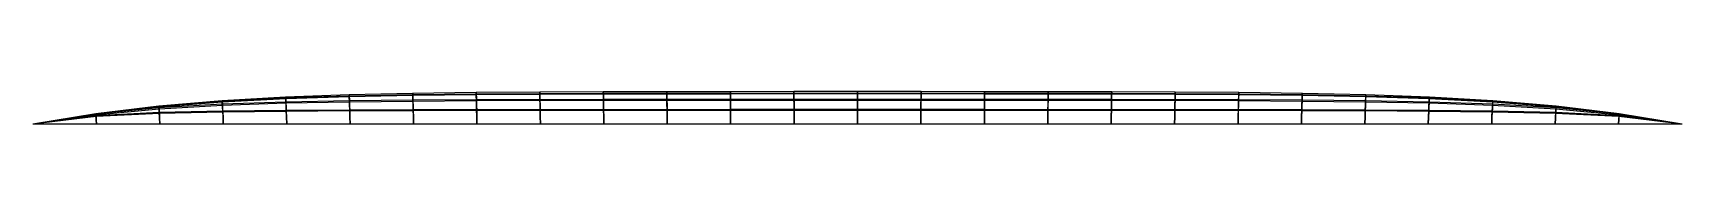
# Model space of a CAD drawing. Header units: metres. Extents: x 0 to 40, y 0 to 0.8.
import ezdxf

# ---------------------------------------------------------------- set-up
doc = ezdxf.new("R2010")
doc.units = ezdxf.units.M
doc.layers.add('Deflected structure', color=30, linetype='Continuous')
doc.layers.add('Original structure', color=3, linetype='Continuous')

msp = doc.modelspace()

# ---------------------------------------------------------------- linework, layer by layer
at = {"layer": 'Deflected structure'}
for p, q in [((1.521, 0.249, 15.626), (3.052, 0.431, 15.628)), ((1.522, 0.246, 12.499), (3.052, 0.433, 12.5)), ((1.523, 0.235, 9.373), (3.054, 0.411, 9.371)), ((3.052, 0.433, 12.5), (4.588, 0.565, 12.5)), ((3.052, 0.431, 15.628), (4.589, 0.553, 15.63)), ((3.052, 0.433, 12.5), (3.053, 0.422, 10.935)), ((3.052, 0.432, 14.064), (3.052, 0.433, 12.5)), ((3.052, 0.431, 15.628), (3.052, 0.432, 14.064)), ((3.054, 0.412, 17.192), (3.052, 0.431, 15.628)), ((3.053, 0.422, 10.935), (3.054, 0.411, 9.371)), ((3.054, 0.411, 9.371), (4.591, 0.532, 9.37)), ((3.055, 0.393, 18.757), (3.054, 0.412, 17.192)), ((3.054, 0.411, 9.371), (3.057, 0.386, 7.807)), ((3.055, 0.393, 18.757), (4.593, 0.481, 18.759)), ((3.059, 0.36, 6.243), (4.597, 0.449, 6.241)), ((4.588, 0.565, 12.5), (6.127, 0.652, 12.5)), ((4.588, 0.565, 12.5), (4.589, 0.549, 10.935)), ((4.588, 0.559, 14.065), (4.588, 0.565, 12.5)), ((4.589, 0.553, 15.63), (4.588, 0.559, 14.065)), ((4.589, 0.553, 15.63), (6.128, 0.63, 15.631)), ((4.591, 0.517, 17.194), (4.589, 0.553, 15.63)), ((4.589, 0.549, 10.935), (4.591, 0.532, 9.37)), ((4.591, 0.532, 9.37), (6.13, 0.611, 9.369)), ((4.591, 0.532, 9.37), (4.594, 0.491, 7.806)), ((4.593, 0.481, 18.759), (4.591, 0.517, 17.194)), ((4.593, 0.481, 18.759), (6.133, 0.53, 18.761)), ((4.599, 0.396, 20.322), (4.593, 0.481, 18.759)), ((4.594, 0.491, 7.806), (4.597, 0.449, 6.241)), ((4.597, 0.449, 6.241), (6.136, 0.501, 6.24)), ((4.597, 0.449, 6.241), (4.601, 0.37, 4.679)), ((6.127, 0.652, 12.5), (7.668, 0.707, 12.5)), ((6.127, 0.652, 12.5), (6.129, 0.631, 10.934)), ((6.128, 0.641, 14.065), (6.127, 0.652, 12.5)), ((6.128, 0.63, 15.631), (7.669, 0.676, 15.631)), ((6.128, 0.63, 15.631), (6.128, 0.641, 14.065)), ((6.131, 0.58, 17.196), (6.128, 0.63, 15.631)), ((6.129, 0.631, 10.934), (6.13, 0.611, 9.369)), ((6.13, 0.611, 9.369), (7.671, 0.659, 9.368)), ((6.13, 0.611, 9.369), (6.133, 0.556, 7.804)), ((6.133, 0.53, 18.761), (6.131, 0.58, 17.196)), ((6.133, 0.53, 18.761), (7.674, 0.558, 18.761)), ((6.133, 0.556, 7.804), (6.136, 0.501, 6.24)), ((6.138, 0.429, 20.323), (6.133, 0.53, 18.761)), ((6.136, 0.501, 6.24), (7.677, 0.531, 6.239)), ((6.136, 0.501, 6.24), (6.141, 0.404, 4.678)), ((6.143, 0.328, 21.885), (6.138, 0.429, 20.323)), ((6.141, 0.404, 4.678), (6.145, 0.306, 3.115)), ((7.668, 0.707, 12.5), (9.209, 0.739, 12.499)), ((7.668, 0.707, 12.5), (7.669, 0.683, 10.934)), ((7.668, 0.691, 14.065), (7.668, 0.707, 12.5)), ((7.669, 0.676, 15.631), (7.668, 0.691, 14.065)), ((7.669, 0.676, 15.631), (9.21, 0.704, 15.632)), ((7.669, 0.683, 10.934), (7.671, 0.659, 9.368)), ((7.671, 0.617, 17.196), (7.669, 0.676, 15.631)), ((7.671, 0.659, 9.368), (9.212, 0.688, 9.368)), ((7.671, 0.659, 9.368), (7.674, 0.595, 7.804)), ((7.674, 0.558, 18.761), (7.671, 0.617, 17.196)), ((7.674, 0.595, 7.804), (7.677, 0.531, 6.239)), ((7.674, 0.558, 18.761), (9.215, 0.574, 18.762)), ((7.678, 0.447, 20.323), (7.674, 0.558, 18.761)), ((7.677, 0.531, 6.239), (9.217, 0.549, 6.239)), ((7.677, 0.531, 6.239), (7.68, 0.424, 4.677)), ((7.683, 0.336, 21.886), (7.678, 0.447, 20.323)), ((7.68, 0.424, 4.677), (7.684, 0.316, 3.115)), ((9.209, 0.739, 12.499), (10.75, 0.759, 12.499)), ((9.209, 0.739, 12.499), (9.21, 0.714, 10.934)), ((9.21, 0.722, 14.066), (9.209, 0.739, 12.499)), ((9.21, 0.704, 15.632), (9.21, 0.722, 14.066)), ((9.21, 0.704, 15.632), (10.751, 0.72, 15.632)), ((9.21, 0.714, 10.934), (9.212, 0.688, 9.368)), ((9.212, 0.639, 17.197), (9.21, 0.704, 15.632)), ((9.212, 0.688, 9.368), (10.753, 0.705, 9.367)), ((9.212, 0.688, 9.368), (9.214, 0.619, 7.803)), ((9.215, 0.574, 18.762), (9.212, 0.639, 17.197)), ((9.214, 0.619, 7.803), (9.217, 0.549, 6.239)), ((9.215, 0.574, 18.762), (10.755, 0.584, 18.762)), ((9.219, 0.458, 20.324), (9.215, 0.574, 18.762)), ((9.217, 0.549, 6.239), (10.757, 0.56, 6.238)), ((9.217, 0.549, 6.239), (9.22, 0.436, 4.677)), ((9.222, 0.341, 21.886), (9.219, 0.458, 20.324)), ((9.22, 0.436, 4.677), (9.224, 0.322, 3.115)), ((10.75, 0.759, 12.499), (12.292, 0.77, 12.499)), ((10.75, 0.759, 12.499), (10.752, 0.732, 10.933)), ((10.751, 0.74, 14.066), (10.75, 0.759, 12.499)), ((10.751, 0.72, 15.632), (10.751, 0.74, 14.066)), ((10.751, 0.72, 15.632), (12.293, 0.729, 15.632)), ((10.753, 0.652, 17.197), (10.751, 0.72, 15.632)), ((10.752, 0.732, 10.933), (10.753, 0.705, 9.367)), ((10.753, 0.705, 9.367), (12.294, 0.715, 9.367)), ((10.753, 0.705, 9.367), (10.755, 0.632, 7.803)), ((10.755, 0.584, 18.762), (10.753, 0.652, 17.197)), ((10.755, 0.632, 7.803), (10.757, 0.56, 6.238)), ((10.755, 0.584, 18.762), (12.296, 0.589, 18.762)), ((10.759, 0.464, 20.324), (10.755, 0.584, 18.762)), ((10.757, 0.56, 6.238), (12.298, 0.566, 6.238)), ((10.757, 0.56, 6.238), (10.76, 0.443, 4.677)), ((10.762, 0.344, 21.886), (10.759, 0.464, 20.324)), ((10.76, 0.443, 4.677), (10.763, 0.325, 3.115)), ((12.292, 0.77, 12.499), (13.834, 0.777, 12.499)), ((12.292, 0.77, 12.499), (12.293, 0.743, 10.933)), ((12.292, 0.75, 14.066), (12.292, 0.77, 12.499)), ((12.293, 0.729, 15.632), (12.292, 0.75, 14.066)), ((12.293, 0.743, 10.933), (12.294, 0.715, 9.367)), ((12.293, 0.729, 15.632), (13.834, 0.735, 15.632)), ((12.294, 0.659, 17.197), (12.293, 0.729, 15.632)), ((12.294, 0.715, 9.367), (13.835, 0.721, 9.367)), ((12.294, 0.715, 9.367), (12.296, 0.641, 7.803)), ((12.296, 0.589, 18.762), (12.294, 0.659, 17.197)), ((12.296, 0.641, 7.803), (12.298, 0.566, 6.238)), ((12.296, 0.589, 18.762), (13.837, 0.592, 18.762)), ((12.299, 0.467, 20.324), (12.296, 0.589, 18.762)), ((12.298, 0.566, 6.238), (13.838, 0.569, 6.238)), ((12.298, 0.566, 6.238), (12.3, 0.447, 4.677)), ((12.302, 0.346, 21.886), (12.299, 0.467, 20.324)), ((12.3, 0.447, 4.677), (12.303, 0.328, 3.115)), ((13.834, 0.777, 12.499), (15.375, 0.781, 12.499)), ((13.834, 0.777, 12.499), (13.834, 0.749, 10.933)), ((13.834, 0.756, 14.066), (13.834, 0.777, 12.499)), ((13.834, 0.735, 15.632), (13.834, 0.756, 14.066)), ((13.834, 0.749, 10.933), (13.835, 0.721, 9.367)), ((13.834, 0.735, 15.632), (15.376, 0.738, 15.632)), ((13.836, 0.663, 17.197), (13.834, 0.735, 15.632)), ((13.835, 0.721, 9.367), (15.376, 0.724, 9.367)), ((13.835, 0.721, 9.367), (13.837, 0.645, 7.803)), ((13.837, 0.592, 18.762), (13.836, 0.663, 17.197)), ((13.837, 0.645, 7.803), (13.838, 0.569, 6.238)), ((13.837, 0.592, 18.762), (15.378, 0.594, 18.762)), ((13.839, 0.469, 20.324), (13.837, 0.592, 18.762)), ((13.838, 0.569, 6.238), (15.379, 0.571, 6.238)), ((13.838, 0.569, 6.238), (13.84, 0.449, 4.677)), ((13.841, 0.347, 21.886), (13.839, 0.469, 20.324)), ((13.84, 0.449, 4.677), (13.842, 0.329, 3.115)), ((15.375, 0.781, 12.499), (16.917, 0.783, 12.499)), ((15.375, 0.781, 12.499), (15.376, 0.752, 10.933)), ((15.375, 0.759, 14.066), (15.375, 0.781, 12.499)), ((15.376, 0.738, 15.632), (15.375, 0.759, 14.066)), ((15.376, 0.752, 10.933), (15.376, 0.724, 9.367)), ((15.376, 0.738, 15.632), (16.917, 0.74, 15.632)), ((15.377, 0.666, 17.197), (15.376, 0.738, 15.632)), ((15.376, 0.724, 9.367), (16.918, 0.726, 9.367)), ((15.376, 0.724, 9.367), (15.377, 0.648, 7.803)), ((15.378, 0.594, 18.762), (15.377, 0.666, 17.197)), ((15.377, 0.648, 7.803), (15.379, 0.571, 6.238)), ((15.378, 0.594, 18.762), (16.918, 0.595, 18.762)), ((15.379, 0.47, 20.324), (15.378, 0.594, 18.762)), ((15.379, 0.571, 6.238), (16.919, 0.572, 6.238)), ((15.379, 0.571, 6.238), (15.38, 0.451, 4.676)), ((15.381, 0.347, 21.886), (15.379, 0.47, 20.324)), ((15.38, 0.451, 4.676), (15.382, 0.33, 3.115)), ((16.917, 0.783, 12.499), (18.458, 0.784, 12.499)), ((16.917, 0.783, 12.499), (16.917, 0.754, 10.933)), ((16.917, 0.761, 14.066), (16.917, 0.783, 12.499)), ((16.917, 0.74, 15.632), (16.917, 0.761, 14.066)), ((16.917, 0.754, 10.933), (16.918, 0.726, 9.367)), ((16.918, 0.667, 17.197), (16.917, 0.74, 15.632)), ((16.917, 0.74, 15.632), (18.459, 0.74, 15.632)), ((16.918, 0.726, 9.367), (18.459, 0.727, 9.367)), ((16.918, 0.726, 9.367), (16.918, 0.649, 7.803)), ((16.918, 0.595, 18.762), (16.918, 0.667, 17.197)), ((16.918, 0.649, 7.803), (16.919, 0.572, 6.238)), ((16.92, 0.471, 20.324), (16.918, 0.595, 18.762)), ((16.918, 0.595, 18.762), (18.459, 0.595, 18.762)), ((16.919, 0.572, 6.238), (18.46, 0.573, 6.238)), ((16.919, 0.572, 6.238), (16.92, 0.451, 4.676)), ((16.921, 0.348, 21.886), (16.92, 0.471, 20.324)), ((16.92, 0.451, 4.676), (16.921, 0.33, 3.115)), ((18.458, 0.784, 12.499), (18.459, 0.755, 10.933)), ((18.458, 0.762, 14.066), (18.458, 0.784, 12.499)), ((18.458, 0.784, 12.499), (20, 0.784, 12.499)), ((18.459, 0.74, 15.632), (18.458, 0.762, 14.066)), ((18.459, 0.755, 10.933), (18.459, 0.727, 9.367)), ((18.459, 0.74, 15.632), (20, 0.741, 15.632)), ((18.459, 0.668, 17.197), (18.459, 0.74, 15.632)), ((18.459, 0.727, 9.367), (18.459, 0.65, 7.803)), ((18.459, 0.727, 9.367), (20, 0.727, 9.367)), ((18.459, 0.595, 18.762), (18.459, 0.668, 17.197)), ((18.459, 0.65, 7.803), (18.46, 0.573, 6.238)), ((18.46, 0.471, 20.324), (18.459, 0.595, 18.762)), ((18.459, 0.595, 18.762), (20, 0.595, 18.762)), ((18.46, 0.573, 6.238), (18.46, 0.452, 4.676)), ((18.46, 0.573, 6.238), (20, 0.573, 6.238)), ((18.46, 0.348, 21.886), (18.46, 0.471, 20.324)), ((18.46, 0.452, 4.676), (18.46, 0.33, 3.115)), ((20, 0.784, 12.499), (20, 0.756, 10.933)), ((20, 0.762, 14.066), (20, 0.784, 12.499)), ((20, 0.784, 12.499), (21.542, 0.784, 12.499)), ((20, 0.741, 15.632), (20, 0.762, 14.066)), ((20, 0.756, 10.933), (20, 0.727, 9.367)), ((20, 0.668, 17.197), (20, 0.741, 15.632)), ((20, 0.741, 15.632), (21.541, 0.74, 15.632)), ((20, 0.727, 9.367), (20, 0.65, 7.802)), ((20, 0.727, 9.367), (21.541, 0.727, 9.367)), ((20, 0.595, 18.762), (20, 0.668, 17.197)), ((20, 0.65, 7.802), (20, 0.573, 6.238)), ((20, 0.471, 20.324), (20, 0.595, 18.762)), ((20, 0.595, 18.762), (21.541, 0.595, 18.762)), ((20, 0.573, 6.238), (20, 0.452, 4.676)), ((20, 0.573, 6.238), (21.54, 0.573, 6.238)), ((20, 0.348, 21.886), (20, 0.471, 20.324)), ((20, 0.452, 4.676), (20, 0.33, 3.115)), ((21.541, 0.65, 7.803), (21.54, 0.573, 6.238)), ((21.54, 0.471, 20.324), (21.541, 0.595, 18.762)), ((21.54, 0.573, 6.238), (21.54, 0.452, 4.676)), ((21.54, 0.573, 6.238), (23.081, 0.572, 6.238)), ((21.54, 0.348, 21.886), (21.54, 0.471, 20.324)), ((21.54, 0.452, 4.676), (21.54, 0.33, 3.115)), ((21.542, 0.784, 12.499), (21.541, 0.755, 10.933)), ((21.541, 0.74, 15.632), (21.542, 0.762, 14.066)), ((21.541, 0.755, 10.933), (21.541, 0.727, 9.367)), ((21.541, 0.668, 17.197), (21.541, 0.74, 15.632)), ((21.541, 0.74, 15.632), (23.083, 0.74, 15.632)), ((21.541, 0.727, 9.367), (21.541, 0.65, 7.803)), ((21.541, 0.727, 9.367), (23.082, 0.726, 9.367)), ((21.541, 0.595, 18.762), (21.541, 0.668, 17.197)), ((21.541, 0.595, 18.762), (23.082, 0.595, 18.762)), ((21.542, 0.762, 14.066), (21.542, 0.784, 12.499)), ((21.542, 0.784, 12.499), (23.083, 0.783, 12.499)), ((23.079, 0.348, 21.886), (23.08, 0.471, 20.324)), ((23.08, 0.451, 4.676), (23.079, 0.33, 3.115)), ((23.08, 0.471, 20.324), (23.082, 0.595, 18.762)), ((23.081, 0.572, 6.238), (23.08, 0.451, 4.676)), ((23.082, 0.649, 7.803), (23.081, 0.572, 6.238)), ((23.081, 0.572, 6.238), (24.621, 0.571, 6.238)), ((23.083, 0.754, 10.933), (23.082, 0.726, 9.367)), ((23.082, 0.667, 17.197), (23.083, 0.74, 15.632)), ((23.082, 0.726, 9.367), (23.082, 0.649, 7.803)), ((23.082, 0.726, 9.367), (24.624, 0.724, 9.367)), ((23.082, 0.595, 18.762), (23.082, 0.667, 17.197)), ((23.082, 0.595, 18.762), (24.622, 0.594, 18.762)), ((23.083, 0.783, 12.499), (23.083, 0.754, 10.933)), ((23.083, 0.761, 14.066), (23.083, 0.783, 12.499)), ((23.083, 0.783, 12.499), (24.625, 0.781, 12.499)), ((23.083, 0.74, 15.632), (23.083, 0.761, 14.066)), ((23.083, 0.74, 15.632), (24.624, 0.738, 15.632)), ((24.62, 0.451, 4.676), (24.618, 0.33, 3.115)), ((24.619, 0.347, 21.886), (24.621, 0.47, 20.324)), ((24.621, 0.571, 6.238), (24.62, 0.451, 4.676)), ((24.623, 0.648, 7.803), (24.621, 0.571, 6.238)), ((24.621, 0.47, 20.324), (24.622, 0.594, 18.762)), ((24.621, 0.571, 6.238), (26.162, 0.569, 6.238)), ((24.622, 0.594, 18.762), (24.623, 0.666, 17.197)), ((24.622, 0.594, 18.762), (26.163, 0.592, 18.762)), ((24.623, 0.666, 17.197), (24.624, 0.738, 15.632)), ((24.624, 0.724, 9.367), (24.623, 0.648, 7.803)), ((24.625, 0.781, 12.499), (24.624, 0.752, 10.933)), ((24.624, 0.738, 15.632), (24.625, 0.759, 14.066)), ((24.624, 0.752, 10.933), (24.624, 0.724, 9.367)), ((24.624, 0.738, 15.632), (26.166, 0.735, 15.632)), ((24.624, 0.724, 9.367), (26.165, 0.721, 9.367)), ((24.625, 0.759, 14.066), (24.625, 0.781, 12.499)), ((24.625, 0.781, 12.499), (26.166, 0.777, 12.499)), ((26.16, 0.449, 4.677), (26.158, 0.329, 3.115)), ((26.159, 0.347, 21.886), (26.161, 0.469, 20.324)), ((26.162, 0.569, 6.238), (26.16, 0.449, 4.677)), ((26.161, 0.469, 20.324), (26.163, 0.592, 18.762)), ((26.163, 0.645, 7.803), (26.162, 0.569, 6.238)), ((26.162, 0.569, 6.238), (27.702, 0.566, 6.238)), ((26.165, 0.721, 9.367), (26.163, 0.645, 7.803)), ((26.163, 0.592, 18.762), (26.164, 0.663, 17.197)), ((26.163, 0.592, 18.762), (27.704, 0.589, 18.762)), ((26.164, 0.663, 17.197), (26.166, 0.735, 15.632)), ((26.166, 0.749, 10.933), (26.165, 0.721, 9.367)), ((26.165, 0.721, 9.367), (27.706, 0.715, 9.367)), ((26.166, 0.777, 12.499), (26.166, 0.749, 10.933)), ((26.166, 0.756, 14.066), (26.166, 0.777, 12.499)), ((26.166, 0.777, 12.499), (27.708, 0.77, 12.499)), ((26.166, 0.735, 15.632), (26.166, 0.756, 14.066)), ((26.166, 0.735, 15.632), (27.707, 0.729, 15.632)), ((27.7, 0.447, 4.677), (27.697, 0.328, 3.115)), ((27.698, 0.346, 21.886), (27.701, 0.467, 20.324)), ((27.702, 0.566, 6.238), (27.7, 0.447, 4.677)), ((27.701, 0.467, 20.324), (27.704, 0.589, 18.762)), ((27.704, 0.641, 7.803), (27.702, 0.566, 6.238)), ((27.702, 0.566, 6.238), (29.243, 0.56, 6.238)), ((27.706, 0.715, 9.367), (27.704, 0.641, 7.803)), ((27.704, 0.589, 18.762), (27.706, 0.659, 17.197)), ((27.704, 0.589, 18.762), (29.245, 0.584, 18.762)), ((27.707, 0.743, 10.933), (27.706, 0.715, 9.367)), ((27.706, 0.659, 17.197), (27.707, 0.729, 15.632)), ((27.706, 0.715, 9.367), (29.247, 0.705, 9.367)), ((27.708, 0.77, 12.499), (27.707, 0.743, 10.933)), ((27.707, 0.729, 15.632), (27.708, 0.75, 14.066)), ((27.707, 0.729, 15.632), (29.249, 0.72, 15.632)), ((27.708, 0.75, 14.066), (27.708, 0.77, 12.499)), ((27.708, 0.77, 12.499), (29.25, 0.759, 12.499)), ((29.24, 0.443, 4.677), (29.237, 0.325, 3.115)), ((29.238, 0.344, 21.886), (29.241, 0.464, 20.324)), ((29.243, 0.56, 6.238), (29.24, 0.443, 4.677)), ((29.241, 0.464, 20.324), (29.245, 0.584, 18.762)), ((29.245, 0.632, 7.803), (29.243, 0.56, 6.238)), ((29.243, 0.56, 6.238), (30.783, 0.549, 6.239)), ((29.247, 0.705, 9.367), (29.245, 0.632, 7.803)), ((29.245, 0.584, 18.762), (29.247, 0.652, 17.197)), ((29.245, 0.584, 18.762), (30.785, 0.574, 18.762)), ((29.248, 0.732, 10.933), (29.247, 0.705, 9.367)), ((29.247, 0.652, 17.197), (29.249, 0.72, 15.632)), ((29.247, 0.705, 9.367), (30.788, 0.688, 9.368)), ((29.25, 0.759, 12.499), (29.248, 0.732, 10.933)), ((29.249, 0.74, 14.066), (29.25, 0.759, 12.499)), ((29.249, 0.72, 15.632), (29.249, 0.74, 14.066)), ((29.249, 0.72, 15.632), (30.79, 0.704, 15.632)), ((29.25, 0.759, 12.499), (30.791, 0.739, 12.499)), ((30.78, 0.436, 4.677), (30.776, 0.322, 3.115)), ((30.778, 0.341, 21.886), (30.781, 0.458, 20.324)), ((30.783, 0.549, 6.239), (30.78, 0.436, 4.677)), ((30.781, 0.458, 20.324), (30.785, 0.574, 18.762)), ((30.786, 0.619, 7.803), (30.783, 0.549, 6.239)), ((30.783, 0.549, 6.239), (32.323, 0.531, 6.239)), ((30.785, 0.574, 18.762), (30.788, 0.639, 17.197)), ((30.785, 0.574, 18.762), (32.326, 0.558, 18.761)), ((30.788, 0.688, 9.368), (30.786, 0.619, 7.803)), ((30.79, 0.714, 10.934), (30.788, 0.688, 9.368)), ((30.788, 0.639, 17.197), (30.79, 0.704, 15.632)), ((30.788, 0.688, 9.368), (32.329, 0.659, 9.368)), ((30.791, 0.739, 12.499), (30.79, 0.714, 10.934)), ((30.79, 0.722, 14.066), (30.791, 0.739, 12.499)), ((30.79, 0.704, 15.632), (30.79, 0.722, 14.066)), ((30.79, 0.704, 15.632), (32.331, 0.676, 15.631)), ((30.791, 0.739, 12.499), (32.332, 0.707, 12.5)), ((32.32, 0.424, 4.677), (32.316, 0.316, 3.115)), ((32.317, 0.336, 21.886), (32.322, 0.447, 20.323)), ((32.323, 0.531, 6.239), (32.32, 0.424, 4.677)), ((32.322, 0.447, 20.323), (32.326, 0.558, 18.761)), ((32.326, 0.595, 7.804), (32.323, 0.531, 6.239)), ((32.323, 0.531, 6.239), (33.864, 0.501, 6.24)), ((32.329, 0.659, 9.368), (32.326, 0.595, 7.804)), ((32.326, 0.558, 18.761), (32.329, 0.617, 17.196)), ((32.326, 0.558, 18.761), (33.867, 0.53, 18.761)), ((32.331, 0.683, 10.934), (32.329, 0.659, 9.368)), ((32.329, 0.617, 17.196), (32.331, 0.676, 15.631)), ((32.329, 0.659, 9.368), (33.87, 0.611, 9.369)), ((32.332, 0.707, 12.5), (32.331, 0.683, 10.934)), ((32.331, 0.676, 15.631), (32.332, 0.691, 14.065)), ((32.331, 0.676, 15.631), (33.872, 0.63, 15.631)), ((32.332, 0.691, 14.065), (32.332, 0.707, 12.5)), ((32.332, 0.707, 12.5), (33.873, 0.652, 12.5)), ((33.859, 0.404, 4.678), (33.855, 0.306, 3.115)), ((33.857, 0.328, 21.885), (33.862, 0.429, 20.323)), ((33.864, 0.501, 6.24), (33.859, 0.404, 4.678)), ((33.862, 0.429, 20.323), (33.867, 0.53, 18.761)), ((33.867, 0.556, 7.804), (33.864, 0.501, 6.24)), ((33.864, 0.501, 6.24), (35.403, 0.449, 6.241)), ((33.87, 0.611, 9.369), (33.867, 0.556, 7.804)), ((33.867, 0.53, 18.761), (33.869, 0.58, 17.196)), ((33.867, 0.53, 18.761), (35.407, 0.481, 18.759)), ((33.869, 0.58, 17.196), (33.872, 0.63, 15.631)), ((33.871, 0.631, 10.934), (33.87, 0.611, 9.369)), ((33.87, 0.611, 9.369), (35.409, 0.532, 9.37)), ((33.873, 0.652, 12.5), (33.871, 0.631, 10.934)), ((33.872, 0.641, 14.065), (33.873, 0.652, 12.5)), ((33.872, 0.63, 15.631), (33.872, 0.641, 14.065)), ((33.872, 0.63, 15.631), (35.411, 0.553, 15.63)), ((33.873, 0.652, 12.5), (35.412, 0.565, 12.5)), ((35.403, 0.449, 6.241), (35.399, 0.37, 4.679)), ((35.401, 0.396, 20.322), (35.407, 0.481, 18.759)), ((35.406, 0.491, 7.806), (35.403, 0.449, 6.241)), ((35.403, 0.449, 6.241), (36.941, 0.36, 6.243)), ((35.409, 0.532, 9.37), (35.406, 0.491, 7.806)), ((35.407, 0.481, 18.759), (35.409, 0.517, 17.194)), ((35.407, 0.481, 18.759), (36.945, 0.393, 18.757)), ((35.409, 0.517, 17.194), (35.411, 0.553, 15.63)), ((35.411, 0.549, 10.935), (35.409, 0.532, 9.37)), ((35.409, 0.532, 9.37), (36.946, 0.411, 9.371)), ((35.412, 0.565, 12.5), (35.411, 0.549, 10.935)), ((35.411, 0.553, 15.63), (35.412, 0.559, 14.065)), ((35.411, 0.553, 15.63), (36.948, 0.431, 15.628)), ((35.412, 0.559, 14.065), (35.412, 0.565, 12.5)), ((35.412, 0.565, 12.5), (36.948, 0.433, 12.5)), ((36.946, 0.411, 9.371), (36.943, 0.386, 7.807)), ((36.945, 0.393, 18.757), (36.946, 0.412, 17.192)), ((36.946, 0.412, 17.192), (36.948, 0.431, 15.628)), ((36.947, 0.422, 10.935), (36.946, 0.411, 9.371)), ((36.946, 0.411, 9.371), (38.477, 0.235, 9.373)), ((36.948, 0.433, 12.5), (36.947, 0.422, 10.935)), ((36.948, 0.432, 14.064), (36.948, 0.433, 12.5)), ((36.948, 0.433, 12.5), (38.478, 0.246, 12.499)), ((36.948, 0.431, 15.628), (36.948, 0.432, 14.064)), ((36.948, 0.431, 15.628), (38.479, 0.249, 15.626)), ((0, 0, 15.625), (1.521, 0.249, 15.626)), ((0, 0, 12.5), (1.522, 0.246, 12.499)), ((0, 0, 18.75), (1.522, 0.241, 18.753)), ((0, 0, 9.375), (1.523, 0.235, 9.373)), ((0, 0, 6.25), (1.525, 0.215, 6.247)), ((0, 0, 21.875), (1.527, 0.2, 21.879)), ((0, 0, 3.125), (1.529, 0.181, 3.121)), ((1.521, 0.249, 15.626), (1.522, 0.248, 14.062)), ((1.522, 0.245, 17.189), (1.521, 0.249, 15.626)), ((1.522, 0.241, 18.753), (3.055, 0.393, 18.757)), ((1.522, 0.248, 14.062), (1.522, 0.246, 12.499)), ((1.522, 0.246, 12.499), (1.523, 0.241, 10.936)), ((1.522, 0.241, 18.753), (1.522, 0.245, 17.189)), ((1.524, 0.22, 20.316), (1.522, 0.241, 18.753)), ((1.523, 0.241, 10.936), (1.523, 0.235, 9.373)), ((1.523, 0.235, 9.373), (1.524, 0.225, 7.81)), ((1.524, 0.225, 7.81), (1.525, 0.215, 6.247)), ((1.527, 0.2, 21.879), (1.524, 0.22, 20.316)), ((1.525, 0.215, 6.247), (3.059, 0.36, 6.243)), ((1.525, 0.215, 6.247), (1.527, 0.199, 4.684)), ((1.527, 0.2, 21.879), (3.064, 0.279, 21.883)), ((1.533, 0.099, 23.44), (1.527, 0.2, 21.879)), ((1.527, 0.199, 4.684), (1.529, 0.181, 3.121)), ((1.529, 0.181, 3.121), (3.066, 0.257, 3.117)), ((1.529, 0.181, 3.121), (1.534, 0.093, 1.56)), ((1.538, 0, 25), (1.533, 0.099, 23.44)), ((1.534, 0.093, 1.56), (1.538, 0)), ((3.06, 0.336, 20.32), (3.055, 0.393, 18.757)), ((3.057, 0.386, 7.807), (3.059, 0.36, 6.243)), ((3.059, 0.36, 6.243), (3.063, 0.309, 4.68)), ((3.064, 0.279, 21.883), (3.06, 0.336, 20.32)), ((3.063, 0.309, 4.68), (3.066, 0.257, 3.117)), ((3.064, 0.279, 21.883), (4.604, 0.312, 21.885)), ((3.071, 0.139, 23.442), (3.064, 0.279, 21.883)), ((3.066, 0.257, 3.117), (4.605, 0.29, 3.116)), ((3.066, 0.257, 3.117), (3.072, 0.13, 1.559)), ((3.077, 0, 25), (3.071, 0.139, 23.442)), ((3.072, 0.13, 1.559), (3.077, 0)), ((4.604, 0.312, 21.885), (4.599, 0.396, 20.322)), ((4.601, 0.37, 4.679), (4.605, 0.29, 3.116)), ((4.604, 0.312, 21.885), (6.143, 0.328, 21.885)), ((4.61, 0.155, 23.442), (4.604, 0.312, 21.885)), ((4.605, 0.29, 3.116), (6.145, 0.306, 3.115)), ((4.605, 0.29, 3.116), (4.61, 0.146, 1.558)), ((4.615, 0, 25), (4.61, 0.155, 23.442)), ((4.61, 0.146, 1.558), (4.615, 0)), ((6.143, 0.328, 21.885), (7.683, 0.336, 21.886)), ((6.148, 0.163, 23.443), (6.143, 0.328, 21.885)), ((6.145, 0.306, 3.115), (7.684, 0.316, 3.115)), ((6.145, 0.306, 3.115), (6.149, 0.154, 1.558)), ((6.154, 0, 25), (6.148, 0.163, 23.443)), ((6.149, 0.154, 1.558), (6.154, 0)), ((7.683, 0.336, 21.886), (9.222, 0.341, 21.886)), ((7.688, 0.168, 23.443), (7.683, 0.336, 21.886)), ((7.684, 0.316, 3.115), (9.224, 0.322, 3.115)), ((7.684, 0.316, 3.115), (7.688, 0.158, 1.558)), ((7.692, 0, 25), (7.688, 0.168, 23.443)), ((7.688, 0.158, 1.558), (7.692, 0)), ((9.222, 0.341, 21.886), (10.762, 0.344, 21.886)), ((9.227, 0.17, 23.443), (9.222, 0.341, 21.886)), ((9.224, 0.322, 3.115), (10.763, 0.325, 3.115)), ((9.224, 0.322, 3.115), (9.227, 0.161, 1.558)), ((9.231, 0, 25), (9.227, 0.17, 23.443)), ((9.227, 0.161, 1.558), (9.231, 0)), ((10.762, 0.344, 21.886), (12.302, 0.346, 21.886)), ((10.766, 0.172, 23.443), (10.762, 0.344, 21.886)), ((10.763, 0.325, 3.115), (12.303, 0.328, 3.115)), ((10.763, 0.325, 3.115), (10.766, 0.163, 1.557)), ((10.769, 0, 25), (10.766, 0.172, 23.443)), ((10.766, 0.163, 1.557), (10.769, 0)), ((12.302, 0.346, 21.886), (13.841, 0.347, 21.886)), ((12.305, 0.173, 23.443), (12.302, 0.346, 21.886)), ((12.303, 0.328, 3.115), (13.842, 0.329, 3.115)), ((12.303, 0.328, 3.115), (12.305, 0.164, 1.557)), ((12.308, 0, 25), (12.305, 0.173, 23.443)), ((12.305, 0.164, 1.557), (12.308, 0)), ((13.844, 0.173, 23.443), (13.841, 0.347, 21.886)), ((13.841, 0.347, 21.886), (15.381, 0.347, 21.886)), ((13.842, 0.329, 3.115), (15.382, 0.33, 3.115)), ((13.842, 0.329, 3.115), (13.844, 0.165, 1.557)), ((13.846, 0, 25), (13.844, 0.173, 23.443)), ((13.844, 0.165, 1.557), (13.846, 0)), ((15.381, 0.347, 21.886), (16.921, 0.348, 21.886)), ((15.383, 0.173, 23.443), (15.381, 0.347, 21.886)), ((15.382, 0.33, 3.115), (15.383, 0.165, 1.557)), ((15.382, 0.33, 3.115), (16.921, 0.33, 3.115)), ((15.385, 0, 25), (15.383, 0.173, 23.443)), ((15.383, 0.165, 1.557), (15.385, 0)), ((16.922, 0.173, 23.443), (16.921, 0.348, 21.886)), ((16.921, 0.348, 21.886), (18.46, 0.348, 21.886)), ((16.921, 0.33, 3.115), (16.922, 0.165, 1.557)), ((16.921, 0.33, 3.115), (18.46, 0.33, 3.115)), ((16.923, 0, 25), (16.922, 0.173, 23.443)), ((16.922, 0.165, 1.557), (16.923, 0)), ((18.461, 0.174, 23.443), (18.46, 0.348, 21.886)), ((18.46, 0.348, 21.886), (20, 0.348, 21.886)), ((18.46, 0.33, 3.115), (18.461, 0.166, 1.557)), ((18.46, 0.33, 3.115), (20, 0.33, 3.115)), ((18.462, 0, 25), (18.461, 0.174, 23.443)), ((18.461, 0.166, 1.557), (18.462, 0)), ((20, 0.174, 23.443), (20, 0.348, 21.886)), ((20, 0.348, 21.886), (21.54, 0.348, 21.886)), ((20, 0.33, 3.115), (20, 0.166, 1.557)), ((20, 0.33, 3.115), (21.54, 0.33, 3.115)), ((20, 0, 25), (20, 0.174, 23.443)), ((20, 0.166, 1.557), (20, 0)), ((21.538, 0, 25), (21.539, 0.174, 23.443)), ((21.539, 0.166, 1.557), (21.538, 0)), ((21.539, 0.174, 23.443), (21.54, 0.348, 21.886)), ((21.54, 0.33, 3.115), (21.539, 0.166, 1.557)), ((21.54, 0.348, 21.886), (23.079, 0.348, 21.886)), ((21.54, 0.33, 3.115), (23.079, 0.33, 3.115)), ((23.077, 0, 25), (23.078, 0.173, 23.443)), ((23.078, 0.165, 1.557), (23.077, 0)), ((23.078, 0.173, 23.443), (23.079, 0.348, 21.886)), ((23.079, 0.33, 3.115), (23.078, 0.165, 1.557)), ((23.079, 0.348, 21.886), (24.619, 0.347, 21.886)), ((23.079, 0.33, 3.115), (24.618, 0.33, 3.115)), ((24.615, 0, 25), (24.617, 0.173, 23.443)), ((24.617, 0.165, 1.557), (24.615, 0)), ((24.617, 0.173, 23.443), (24.619, 0.347, 21.886)), ((24.618, 0.33, 3.115), (24.617, 0.165, 1.557)), ((24.618, 0.33, 3.115), (26.158, 0.329, 3.115)), ((24.619, 0.347, 21.886), (26.159, 0.347, 21.886)), ((26.154, 0, 25), (26.156, 0.173, 23.443)), ((26.156, 0.165, 1.557), (26.154, 0)), ((26.156, 0.173, 23.443), (26.159, 0.347, 21.886)), ((26.158, 0.329, 3.115), (26.156, 0.165, 1.557)), ((26.158, 0.329, 3.115), (27.697, 0.328, 3.115)), ((26.159, 0.347, 21.886), (27.698, 0.346, 21.886)), ((27.692, 0, 25), (27.695, 0.173, 23.443)), ((27.695, 0.164, 1.557), (27.692, 0)), ((27.695, 0.173, 23.443), (27.698, 0.346, 21.886)), ((27.697, 0.328, 3.115), (27.695, 0.164, 1.557)), ((27.697, 0.328, 3.115), (29.237, 0.325, 3.115)), ((27.698, 0.346, 21.886), (29.238, 0.344, 21.886)), ((29.231, 0, 25), (29.234, 0.172, 23.443)), ((29.234, 0.163, 1.557), (29.231, 0)), ((29.234, 0.172, 23.443), (29.238, 0.344, 21.886)), ((29.237, 0.325, 3.115), (29.234, 0.163, 1.557)), ((29.237, 0.325, 3.115), (30.776, 0.322, 3.115)), ((29.238, 0.344, 21.886), (30.778, 0.341, 21.886)), ((30.769, 0, 25), (30.773, 0.17, 23.443)), ((30.773, 0.161, 1.558), (30.769, 0)), ((30.773, 0.17, 23.443), (30.778, 0.341, 21.886)), ((30.776, 0.322, 3.115), (30.773, 0.161, 1.558)), ((30.776, 0.322, 3.115), (32.316, 0.316, 3.115)), ((30.778, 0.341, 21.886), (32.317, 0.336, 21.886)), ((32.308, 0, 25), (32.312, 0.168, 23.443)), ((32.312, 0.158, 1.558), (32.308, 0)), ((32.312, 0.168, 23.443), (32.317, 0.336, 21.886)), ((32.316, 0.316, 3.115), (32.312, 0.158, 1.558)), ((32.316, 0.316, 3.115), (33.855, 0.306, 3.115)), ((32.317, 0.336, 21.886), (33.857, 0.328, 21.885)), ((33.846, 0, 25), (33.852, 0.163, 23.443)), ((33.851, 0.154, 1.558), (33.846, 0)), ((33.855, 0.306, 3.115), (33.851, 0.154, 1.558)), ((33.852, 0.163, 23.443), (33.857, 0.328, 21.885)), ((33.855, 0.306, 3.115), (35.395, 0.29, 3.116)), ((33.857, 0.328, 21.885), (35.396, 0.312, 21.885)), ((35.385, 0, 25), (35.39, 0.155, 23.442)), ((35.39, 0.146, 1.558), (35.385, 0)), ((35.39, 0.155, 23.442), (35.396, 0.312, 21.885)), ((35.395, 0.29, 3.116), (35.39, 0.146, 1.558)), ((35.399, 0.37, 4.679), (35.395, 0.29, 3.116)), ((35.395, 0.29, 3.116), (36.934, 0.257, 3.117)), ((35.396, 0.312, 21.885), (35.401, 0.396, 20.322)), ((35.396, 0.312, 21.885), (36.936, 0.279, 21.883)), ((36.923, 0, 25), (36.929, 0.139, 23.442)), ((36.928, 0.13, 1.559), (36.923, 0)), ((36.934, 0.257, 3.117), (36.928, 0.13, 1.559)), ((36.929, 0.139, 23.442), (36.936, 0.279, 21.883)), ((36.937, 0.309, 4.68), (36.934, 0.257, 3.117)), ((36.934, 0.257, 3.117), (38.471, 0.181, 3.121)), ((36.936, 0.279, 21.883), (36.94, 0.336, 20.32)), ((36.936, 0.279, 21.883), (38.473, 0.2, 21.879)), ((36.941, 0.36, 6.243), (36.937, 0.309, 4.68)), ((36.94, 0.336, 20.32), (36.945, 0.393, 18.757)), ((36.943, 0.386, 7.807), (36.941, 0.36, 6.243)), ((36.941, 0.36, 6.243), (38.475, 0.215, 6.247)), ((36.945, 0.393, 18.757), (38.478, 0.241, 18.753)), ((38.462, 0, 25), (38.467, 0.099, 23.44)), ((38.466, 0.093, 1.56), (38.462, 0)), ((38.471, 0.181, 3.121), (38.466, 0.093, 1.56)), ((38.467, 0.099, 23.44), (38.473, 0.2, 21.879)), ((38.473, 0.199, 4.684), (38.471, 0.181, 3.121)), ((38.471, 0.181, 3.121), (40, 0, 3.125)), ((38.473, 0.2, 21.879), (38.476, 0.22, 20.316)), ((38.475, 0.215, 6.247), (38.473, 0.199, 4.684)), ((38.473, 0.2, 21.879), (40, 0, 21.875)), ((38.476, 0.225, 7.81), (38.475, 0.215, 6.247)), ((38.475, 0.215, 6.247), (40, 0, 6.25)), ((38.476, 0.22, 20.316), (38.478, 0.241, 18.753)), ((38.477, 0.235, 9.373), (38.476, 0.225, 7.81)), ((38.478, 0.246, 12.499), (38.477, 0.241, 10.936)), ((38.477, 0.241, 10.936), (38.477, 0.235, 9.373)), ((38.477, 0.235, 9.373), (40, 0, 9.375)), ((38.479, 0.249, 15.626), (38.478, 0.248, 14.062)), ((38.478, 0.245, 17.189), (38.479, 0.249, 15.626)), ((38.478, 0.248, 14.062), (38.478, 0.246, 12.499)), ((38.478, 0.246, 12.499), (40, 0, 12.5)), ((38.478, 0.241, 18.753), (38.478, 0.245, 17.189)), ((38.478, 0.241, 18.753), (40, 0, 18.75)), ((38.479, 0.249, 15.626), (40, 0, 15.625))]:
    msp.add_line(p, q, dxfattribs=at)
at = {"layer": 'Original structure'}
for p, q in [((0, 0, 3.125), (1.538, 0, 3.125)), ((0, 0, 6.25), (1.538, 0, 6.25)), ((0, 0, 9.375), (1.538, 0, 9.375)), ((0, 0, 12.5), (1.538, 0, 12.5)), ((0, 0, 15.625), (1.538, 0, 15.625)), ((0, 0, 18.75), (1.538, 0, 18.75)), ((0, 0, 21.875), (1.538, 0, 21.875)), ((1.538, 0, 1.562), (1.538, 0)), ((1.538, 0, 3.125), (1.538, 0, 1.562)), ((1.538, 0, 4.688), (1.538, 0, 3.125)), ((1.538, 0, 6.25), (1.538, 0, 4.688)), ((1.538, 0, 7.812), (1.538, 0, 6.25)), ((1.538, 0, 9.375), (1.538, 0, 7.812)), ((1.538, 0, 10.938), (1.538, 0, 9.375)), ((1.538, 0, 12.5), (1.538, 0, 10.938)), ((1.538, 0, 14.062), (1.538, 0, 12.5)), ((1.538, 0, 15.625), (1.538, 0, 14.062)), ((1.538, 0, 17.188), (1.538, 0, 15.625)), ((1.538, 0, 18.75), (1.538, 0, 17.188)), ((1.538, 0, 20.312), (1.538, 0, 18.75)), ((1.538, 0, 21.875), (1.538, 0, 20.312)), ((1.538, 0, 23.438), (1.538, 0, 21.875)), ((1.538, 0, 25), (1.538, 0, 23.438)), ((1.538, 0, 3.125), (3.077, 0, 3.125)), ((1.538, 0, 6.25), (3.077, 0, 6.25)), ((1.538, 0, 9.375), (3.077, 0, 9.375)), ((1.538, 0, 12.5), (3.077, 0, 12.5)), ((1.538, 0, 15.625), (3.077, 0, 15.625)), ((1.538, 0, 18.75), (3.077, 0, 18.75)), ((1.538, 0, 21.875), (3.077, 0, 21.875)), ((3.077, 0, 1.562), (3.077, 0)), ((3.077, 0, 3.125), (3.077, 0, 1.562)), ((3.077, 0, 4.688), (3.077, 0, 3.125)), ((3.077, 0, 6.25), (3.077, 0, 4.688)), ((3.077, 0, 7.812), (3.077, 0, 6.25)), ((3.077, 0, 9.375), (3.077, 0, 7.812)), ((3.077, 0, 10.938), (3.077, 0, 9.375)), ((3.077, 0, 12.5), (3.077, 0, 10.938)), ((3.077, 0, 14.062), (3.077, 0, 12.5)), ((3.077, 0, 15.625), (3.077, 0, 14.062)), ((3.077, 0, 17.188), (3.077, 0, 15.625)), ((3.077, 0, 18.75), (3.077, 0, 17.188)), ((3.077, 0, 20.312), (3.077, 0, 18.75)), ((3.077, 0, 21.875), (3.077, 0, 20.312)), ((3.077, 0, 23.438), (3.077, 0, 21.875)), ((3.077, 0, 25), (3.077, 0, 23.438)), ((3.077, 0, 3.125), (4.615, 0, 3.125)), ((3.077, 0, 6.25), (4.615, 0, 6.25)), ((3.077, 0, 9.375), (4.615, 0, 9.375)), ((3.077, 0, 12.5), (4.615, 0, 12.5)), ((3.077, 0, 15.625), (4.615, 0, 15.625)), ((3.077, 0, 18.75), (4.615, 0, 18.75)), ((3.077, 0, 21.875), (4.615, 0, 21.875)), ((4.615, 0, 1.562), (4.615, 0)), ((4.615, 0, 3.125), (4.615, 0, 1.562)), ((4.615, 0, 4.688), (4.615, 0, 3.125)), ((4.615, 0, 6.25), (4.615, 0, 4.688)), ((4.615, 0, 7.812), (4.615, 0, 6.25)), ((4.615, 0, 9.375), (4.615, 0, 7.812)), ((4.615, 0, 10.938), (4.615, 0, 9.375)), ((4.615, 0, 12.5), (4.615, 0, 10.938)), ((4.615, 0, 14.062), (4.615, 0, 12.5)), ((4.615, 0, 15.625), (4.615, 0, 14.062)), ((4.615, 0, 17.188), (4.615, 0, 15.625)), ((4.615, 0, 18.75), (4.615, 0, 17.188)), ((4.615, 0, 20.312), (4.615, 0, 18.75)), ((4.615, 0, 21.875), (4.615, 0, 20.312)), ((4.615, 0, 23.438), (4.615, 0, 21.875)), ((4.615, 0, 25), (4.615, 0, 23.438)), ((4.615, 0, 3.125), (6.154, 0, 3.125)), ((4.615, 0, 6.25), (6.154, 0, 6.25)), ((4.615, 0, 9.375), (6.154, 0, 9.375)), ((4.615, 0, 12.5), (6.154, 0, 12.5)), ((4.615, 0, 15.625), (6.154, 0, 15.625)), ((4.615, 0, 18.75), (6.154, 0, 18.75)), ((4.615, 0, 21.875), (6.154, 0, 21.875)), ((6.154, 0, 1.562), (6.154, 0)), ((6.154, 0, 3.125), (6.154, 0, 1.562)), ((6.154, 0, 4.688), (6.154, 0, 3.125)), ((6.154, 0, 6.25), (6.154, 0, 4.688)), ((6.154, 0, 7.812), (6.154, 0, 6.25)), ((6.154, 0, 9.375), (6.154, 0, 7.812)), ((6.154, 0, 10.938), (6.154, 0, 9.375)), ((6.154, 0, 12.5), (6.154, 0, 10.938)), ((6.154, 0, 14.062), (6.154, 0, 12.5)), ((6.154, 0, 15.625), (6.154, 0, 14.062)), ((6.154, 0, 17.188), (6.154, 0, 15.625)), ((6.154, 0, 18.75), (6.154, 0, 17.188)), ((6.154, 0, 20.312), (6.154, 0, 18.75)), ((6.154, 0, 21.875), (6.154, 0, 20.312)), ((6.154, 0, 23.438), (6.154, 0, 21.875)), ((6.154, 0, 25), (6.154, 0, 23.438)), ((6.154, 0, 3.125), (7.692, 0, 3.125)), ((6.154, 0, 6.25), (7.692, 0, 6.25)), ((6.154, 0, 9.375), (7.692, 0, 9.375)), ((6.154, 0, 12.5), (7.692, 0, 12.5)), ((6.154, 0, 15.625), (7.692, 0, 15.625)), ((6.154, 0, 18.75), (7.692, 0, 18.75)), ((6.154, 0, 21.875), (7.692, 0, 21.875)), ((7.692, 0, 1.562), (7.692, 0)), ((7.692, 0, 3.125), (7.692, 0, 1.562)), ((7.692, 0, 4.688), (7.692, 0, 3.125)), ((7.692, 0, 6.25), (7.692, 0, 4.688)), ((7.692, 0, 7.812), (7.692, 0, 6.25)), ((7.692, 0, 9.375), (7.692, 0, 7.812)), ((7.692, 0, 10.938), (7.692, 0, 9.375)), ((7.692, 0, 12.5), (7.692, 0, 10.938)), ((7.692, 0, 14.062), (7.692, 0, 12.5)), ((7.692, 0, 15.625), (7.692, 0, 14.062)), ((7.692, 0, 17.188), (7.692, 0, 15.625)), ((7.692, 0, 18.75), (7.692, 0, 17.188)), ((7.692, 0, 20.312), (7.692, 0, 18.75)), ((7.692, 0, 21.875), (7.692, 0, 20.312)), ((7.692, 0, 23.438), (7.692, 0, 21.875)), ((7.692, 0, 25), (7.692, 0, 23.438)), ((7.692, 0, 3.125), (9.231, 0, 3.125)), ((7.692, 0, 6.25), (9.231, 0, 6.25)), ((7.692, 0, 9.375), (9.231, 0, 9.375)), ((7.692, 0, 12.5), (9.231, 0, 12.5)), ((7.692, 0, 15.625), (9.231, 0, 15.625)), ((7.692, 0, 18.75), (9.231, 0, 18.75)), ((7.692, 0, 21.875), (9.231, 0, 21.875)), ((9.231, 0, 1.562), (9.231, 0)), ((9.231, 0, 3.125), (9.231, 0, 1.562)), ((9.231, 0, 4.688), (9.231, 0, 3.125)), ((9.231, 0, 6.25), (9.231, 0, 4.688)), ((9.231, 0, 7.812), (9.231, 0, 6.25)), ((9.231, 0, 9.375), (9.231, 0, 7.812)), ((9.231, 0, 10.938), (9.231, 0, 9.375)), ((9.231, 0, 12.5), (9.231, 0, 10.938)), ((9.231, 0, 14.062), (9.231, 0, 12.5)), ((9.231, 0, 15.625), (9.231, 0, 14.062)), ((9.231, 0, 17.188), (9.231, 0, 15.625)), ((9.231, 0, 18.75), (9.231, 0, 17.188)), ((9.231, 0, 20.312), (9.231, 0, 18.75)), ((9.231, 0, 21.875), (9.231, 0, 20.312)), ((9.231, 0, 23.438), (9.231, 0, 21.875)), ((9.231, 0, 25), (9.231, 0, 23.438)), ((9.231, 0, 3.125), (10.769, 0, 3.125)), ((9.231, 0, 6.25), (10.769, 0, 6.25)), ((9.231, 0, 9.375), (10.769, 0, 9.375)), ((9.231, 0, 12.5), (10.769, 0, 12.5)), ((9.231, 0, 15.625), (10.769, 0, 15.625)), ((9.231, 0, 18.75), (10.769, 0, 18.75)), ((9.231, 0, 21.875), (10.769, 0, 21.875)), ((10.769, 0, 1.562), (10.769, 0)), ((10.769, 0, 3.125), (10.769, 0, 1.562)), ((10.769, 0, 4.688), (10.769, 0, 3.125)), ((10.769, 0, 6.25), (10.769, 0, 4.688)), ((10.769, 0, 7.812), (10.769, 0, 6.25)), ((10.769, 0, 9.375), (10.769, 0, 7.812)), ((10.769, 0, 10.938), (10.769, 0, 9.375)), ((10.769, 0, 12.5), (10.769, 0, 10.938)), ((10.769, 0, 14.062), (10.769, 0, 12.5)), ((10.769, 0, 15.625), (10.769, 0, 14.062)), ((10.769, 0, 17.188), (10.769, 0, 15.625)), ((10.769, 0, 18.75), (10.769, 0, 17.188)), ((10.769, 0, 20.312), (10.769, 0, 18.75)), ((10.769, 0, 21.875), (10.769, 0, 20.312)), ((10.769, 0, 23.438), (10.769, 0, 21.875)), ((10.769, 0, 25), (10.769, 0, 23.438)), ((10.769, 0, 3.125), (12.308, 0, 3.125)), ((10.769, 0, 6.25), (12.308, 0, 6.25)), ((10.769, 0, 9.375), (12.308, 0, 9.375)), ((10.769, 0, 12.5), (12.308, 0, 12.5)), ((10.769, 0, 15.625), (12.308, 0, 15.625)), ((10.769, 0, 18.75), (12.308, 0, 18.75)), ((10.769, 0, 21.875), (12.308, 0, 21.875)), ((12.308, 0, 1.562), (12.308, 0)), ((12.308, 0, 3.125), (12.308, 0, 1.562)), ((12.308, 0, 4.688), (12.308, 0, 3.125)), ((12.308, 0, 6.25), (12.308, 0, 4.688)), ((12.308, 0, 7.812), (12.308, 0, 6.25)), ((12.308, 0, 9.375), (12.308, 0, 7.812)), ((12.308, 0, 10.938), (12.308, 0, 9.375)), ((12.308, 0, 12.5), (12.308, 0, 10.938)), ((12.308, 0, 14.062), (12.308, 0, 12.5)), ((12.308, 0, 15.625), (12.308, 0, 14.062)), ((12.308, 0, 17.188), (12.308, 0, 15.625)), ((12.308, 0, 18.75), (12.308, 0, 17.188)), ((12.308, 0, 20.312), (12.308, 0, 18.75)), ((12.308, 0, 21.875), (12.308, 0, 20.312)), ((12.308, 0, 23.438), (12.308, 0, 21.875)), ((12.308, 0, 25), (12.308, 0, 23.438)), ((12.308, 0, 3.125), (13.846, 0, 3.125)), ((12.308, 0, 6.25), (13.846, 0, 6.25)), ((12.308, 0, 9.375), (13.846, 0, 9.375)), ((12.308, 0, 12.5), (13.846, 0, 12.5)), ((12.308, 0, 15.625), (13.846, 0, 15.625)), ((12.308, 0, 18.75), (13.846, 0, 18.75)), ((12.308, 0, 21.875), (13.846, 0, 21.875)), ((13.846, 0, 1.562), (13.846, 0)), ((13.846, 0, 3.125), (13.846, 0, 1.562)), ((13.846, 0, 4.688), (13.846, 0, 3.125)), ((13.846, 0, 6.25), (13.846, 0, 4.688)), ((13.846, 0, 7.812), (13.846, 0, 6.25)), ((13.846, 0, 9.375), (13.846, 0, 7.812)), ((13.846, 0, 10.938), (13.846, 0, 9.375)), ((13.846, 0, 12.5), (13.846, 0, 10.938)), ((13.846, 0, 14.062), (13.846, 0, 12.5)), ((13.846, 0, 15.625), (13.846, 0, 14.062)), ((13.846, 0, 17.188), (13.846, 0, 15.625)), ((13.846, 0, 18.75), (13.846, 0, 17.188)), ((13.846, 0, 20.312), (13.846, 0, 18.75)), ((13.846, 0, 21.875), (13.846, 0, 20.312)), ((13.846, 0, 23.438), (13.846, 0, 21.875)), ((13.846, 0, 25), (13.846, 0, 23.438)), ((13.846, 0, 3.125), (15.385, 0, 3.125)), ((13.846, 0, 6.25), (15.385, 0, 6.25)), ((13.846, 0, 9.375), (15.385, 0, 9.375)), ((13.846, 0, 12.5), (15.385, 0, 12.5)), ((13.846, 0, 15.625), (15.385, 0, 15.625)), ((13.846, 0, 18.75), (15.385, 0, 18.75)), ((13.846, 0, 21.875), (15.385, 0, 21.875)), ((15.385, 0, 1.562), (15.385, 0)), ((15.385, 0, 3.125), (15.385, 0, 1.562)), ((15.385, 0, 4.688), (15.385, 0, 3.125)), ((15.385, 0, 6.25), (15.385, 0, 4.688)), ((15.385, 0, 7.812), (15.385, 0, 6.25)), ((15.385, 0, 9.375), (15.385, 0, 7.812)), ((15.385, 0, 10.938), (15.385, 0, 9.375)), ((15.385, 0, 12.5), (15.385, 0, 10.938)), ((15.385, 0, 14.062), (15.385, 0, 12.5)), ((15.385, 0, 15.625), (15.385, 0, 14.062)), ((15.385, 0, 17.188), (15.385, 0, 15.625)), ((15.385, 0, 18.75), (15.385, 0, 17.188)), ((15.385, 0, 20.312), (15.385, 0, 18.75)), ((15.385, 0, 21.875), (15.385, 0, 20.312)), ((15.385, 0, 23.438), (15.385, 0, 21.875)), ((15.385, 0, 25), (15.385, 0, 23.438)), ((15.385, 0, 3.125), (16.923, 0, 3.125)), ((15.385, 0, 6.25), (16.923, 0, 6.25)), ((15.385, 0, 9.375), (16.923, 0, 9.375)), ((15.385, 0, 12.5), (16.923, 0, 12.5)), ((15.385, 0, 15.625), (16.923, 0, 15.625)), ((15.385, 0, 18.75), (16.923, 0, 18.75)), ((15.385, 0, 21.875), (16.923, 0, 21.875)), ((16.923, 0, 1.562), (16.923, 0)), ((16.923, 0, 3.125), (16.923, 0, 1.562)), ((16.923, 0, 4.688), (16.923, 0, 3.125)), ((16.923, 0, 6.25), (16.923, 0, 4.688)), ((16.923, 0, 7.812), (16.923, 0, 6.25)), ((16.923, 0, 9.375), (16.923, 0, 7.812)), ((16.923, 0, 10.938), (16.923, 0, 9.375)), ((16.923, 0, 12.5), (16.923, 0, 10.938)), ((16.923, 0, 14.062), (16.923, 0, 12.5)), ((16.923, 0, 15.625), (16.923, 0, 14.062)), ((16.923, 0, 17.188), (16.923, 0, 15.625)), ((16.923, 0, 18.75), (16.923, 0, 17.188)), ((16.923, 0, 20.312), (16.923, 0, 18.75)), ((16.923, 0, 21.875), (16.923, 0, 20.312)), ((16.923, 0, 23.438), (16.923, 0, 21.875)), ((16.923, 0, 25), (16.923, 0, 23.438)), ((16.923, 0, 3.125), (18.462, 0, 3.125)), ((16.923, 0, 6.25), (18.462, 0, 6.25)), ((16.923, 0, 9.375), (18.462, 0, 9.375)), ((16.923, 0, 12.5), (18.462, 0, 12.5)), ((16.923, 0, 15.625), (18.462, 0, 15.625)), ((16.923, 0, 18.75), (18.462, 0, 18.75)), ((16.923, 0, 21.875), (18.462, 0, 21.875)), ((18.462, 0, 1.562), (18.462, 0)), ((18.462, 0, 3.125), (18.462, 0, 1.562)), ((18.462, 0, 4.688), (18.462, 0, 3.125)), ((18.462, 0, 6.25), (18.462, 0, 4.688)), ((18.462, 0, 7.812), (18.462, 0, 6.25)), ((18.462, 0, 9.375), (18.462, 0, 7.812)), ((18.462, 0, 10.938), (18.462, 0, 9.375)), ((18.462, 0, 12.5), (18.462, 0, 10.938)), ((18.462, 0, 14.062), (18.462, 0, 12.5)), ((18.462, 0, 15.625), (18.462, 0, 14.062)), ((18.462, 0, 17.188), (18.462, 0, 15.625)), ((18.462, 0, 18.75), (18.462, 0, 17.188)), ((18.462, 0, 20.312), (18.462, 0, 18.75)), ((18.462, 0, 21.875), (18.462, 0, 20.312)), ((18.462, 0, 23.438), (18.462, 0, 21.875)), ((18.462, 0, 25), (18.462, 0, 23.438)), ((18.462, 0, 3.125), (20, 0, 3.125)), ((18.462, 0, 6.25), (20, 0, 6.25)), ((18.462, 0, 9.375), (20, 0, 9.375)), ((18.462, 0, 12.5), (20, 0, 12.5)), ((18.462, 0, 15.625), (20, 0, 15.625)), ((18.462, 0, 18.75), (20, 0, 18.75)), ((18.462, 0, 21.875), (20, 0, 21.875)), ((20, 0, 1.562), (20, 0)), ((20, 0, 3.125), (20, 0, 1.562)), ((20, 0, 4.688), (20, 0, 3.125)), ((20, 0, 6.25), (20, 0, 4.688)), ((20, 0, 7.812), (20, 0, 6.25)), ((20, 0, 9.375), (20, 0, 7.812)), ((20, 0, 10.938), (20, 0, 9.375)), ((20, 0, 12.5), (20, 0, 10.938)), ((20, 0, 14.062), (20, 0, 12.5)), ((20, 0, 15.625), (20, 0, 14.062)), ((20, 0, 17.188), (20, 0, 15.625)), ((20, 0, 18.75), (20, 0, 17.188)), ((20, 0, 20.312), (20, 0, 18.75)), ((20, 0, 21.875), (20, 0, 20.312)), ((20, 0, 23.438), (20, 0, 21.875)), ((20, 0, 25), (20, 0, 23.438)), ((20, 0, 3.125), (21.538, 0, 3.125)), ((20, 0, 6.25), (21.538, 0, 6.25)), ((20, 0, 9.375), (21.538, 0, 9.375)), ((20, 0, 12.5), (21.538, 0, 12.5)), ((20, 0, 15.625), (21.538, 0, 15.625)), ((20, 0, 18.75), (21.538, 0, 18.75)), ((20, 0, 21.875), (21.538, 0, 21.875)), ((21.538, 0, 1.562), (21.538, 0)), ((21.538, 0, 3.125), (21.538, 0, 1.562)), ((21.538, 0, 4.688), (21.538, 0, 3.125)), ((21.538, 0, 6.25), (21.538, 0, 4.688)), ((21.538, 0, 7.812), (21.538, 0, 6.25)), ((21.538, 0, 9.375), (21.538, 0, 7.812)), ((21.538, 0, 10.938), (21.538, 0, 9.375)), ((21.538, 0, 12.5), (21.538, 0, 10.938)), ((21.538, 0, 14.062), (21.538, 0, 12.5)), ((21.538, 0, 15.625), (21.538, 0, 14.062)), ((21.538, 0, 17.188), (21.538, 0, 15.625)), ((21.538, 0, 18.75), (21.538, 0, 17.188)), ((21.538, 0, 20.312), (21.538, 0, 18.75)), ((21.538, 0, 21.875), (21.538, 0, 20.312)), ((21.538, 0, 23.438), (21.538, 0, 21.875)), ((21.538, 0, 25), (21.538, 0, 23.438)), ((21.538, 0, 3.125), (23.077, 0, 3.125)), ((21.538, 0, 6.25), (23.077, 0, 6.25)), ((21.538, 0, 9.375), (23.077, 0, 9.375)), ((21.538, 0, 12.5), (23.077, 0, 12.5)), ((21.538, 0, 15.625), (23.077, 0, 15.625)), ((21.538, 0, 18.75), (23.077, 0, 18.75)), ((21.538, 0, 21.875), (23.077, 0, 21.875)), ((23.077, 0, 1.562), (23.077, 0)), ((23.077, 0, 3.125), (23.077, 0, 1.562)), ((23.077, 0, 4.688), (23.077, 0, 3.125)), ((23.077, 0, 6.25), (23.077, 0, 4.688)), ((23.077, 0, 7.812), (23.077, 0, 6.25)), ((23.077, 0, 9.375), (23.077, 0, 7.812)), ((23.077, 0, 10.938), (23.077, 0, 9.375)), ((23.077, 0, 12.5), (23.077, 0, 10.938)), ((23.077, 0, 14.062), (23.077, 0, 12.5)), ((23.077, 0, 15.625), (23.077, 0, 14.062)), ((23.077, 0, 17.188), (23.077, 0, 15.625)), ((23.077, 0, 18.75), (23.077, 0, 17.188)), ((23.077, 0, 20.312), (23.077, 0, 18.75)), ((23.077, 0, 21.875), (23.077, 0, 20.312)), ((23.077, 0, 23.438), (23.077, 0, 21.875)), ((23.077, 0, 25), (23.077, 0, 23.438)), ((23.077, 0, 3.125), (24.615, 0, 3.125)), ((23.077, 0, 6.25), (24.615, 0, 6.25)), ((23.077, 0, 9.375), (24.615, 0, 9.375)), ((23.077, 0, 12.5), (24.615, 0, 12.5)), ((23.077, 0, 15.625), (24.615, 0, 15.625)), ((23.077, 0, 18.75), (24.615, 0, 18.75)), ((23.077, 0, 21.875), (24.615, 0, 21.875)), ((24.615, 0, 1.562), (24.615, 0)), ((24.615, 0, 3.125), (24.615, 0, 1.562)), ((24.615, 0, 4.688), (24.615, 0, 3.125)), ((24.615, 0, 6.25), (24.615, 0, 4.688)), ((24.615, 0, 7.812), (24.615, 0, 6.25)), ((24.615, 0, 9.375), (24.615, 0, 7.812)), ((24.615, 0, 10.938), (24.615, 0, 9.375)), ((24.615, 0, 12.5), (24.615, 0, 10.938)), ((24.615, 0, 14.062), (24.615, 0, 12.5)), ((24.615, 0, 15.625), (24.615, 0, 14.062)), ((24.615, 0, 17.188), (24.615, 0, 15.625)), ((24.615, 0, 18.75), (24.615, 0, 17.188)), ((24.615, 0, 20.312), (24.615, 0, 18.75)), ((24.615, 0, 21.875), (24.615, 0, 20.312)), ((24.615, 0, 23.438), (24.615, 0, 21.875)), ((24.615, 0, 25), (24.615, 0, 23.438)), ((24.615, 0, 3.125), (26.154, 0, 3.125)), ((24.615, 0, 6.25), (26.154, 0, 6.25)), ((24.615, 0, 9.375), (26.154, 0, 9.375)), ((24.615, 0, 12.5), (26.154, 0, 12.5)), ((24.615, 0, 15.625), (26.154, 0, 15.625)), ((24.615, 0, 18.75), (26.154, 0, 18.75)), ((24.615, 0, 21.875), (26.154, 0, 21.875)), ((26.154, 0, 1.562), (26.154, 0)), ((26.154, 0, 3.125), (26.154, 0, 1.562)), ((26.154, 0, 4.688), (26.154, 0, 3.125)), ((26.154, 0, 6.25), (26.154, 0, 4.688)), ((26.154, 0, 7.812), (26.154, 0, 6.25)), ((26.154, 0, 9.375), (26.154, 0, 7.812)), ((26.154, 0, 10.938), (26.154, 0, 9.375)), ((26.154, 0, 12.5), (26.154, 0, 10.938)), ((26.154, 0, 14.062), (26.154, 0, 12.5)), ((26.154, 0, 15.625), (26.154, 0, 14.062)), ((26.154, 0, 17.188), (26.154, 0, 15.625)), ((26.154, 0, 18.75), (26.154, 0, 17.188)), ((26.154, 0, 20.312), (26.154, 0, 18.75)), ((26.154, 0, 21.875), (26.154, 0, 20.312)), ((26.154, 0, 23.438), (26.154, 0, 21.875)), ((26.154, 0, 25), (26.154, 0, 23.438)), ((26.154, 0, 3.125), (27.692, 0, 3.125)), ((26.154, 0, 6.25), (27.692, 0, 6.25)), ((26.154, 0, 9.375), (27.692, 0, 9.375)), ((26.154, 0, 12.5), (27.692, 0, 12.5)), ((26.154, 0, 15.625), (27.692, 0, 15.625)), ((26.154, 0, 18.75), (27.692, 0, 18.75)), ((26.154, 0, 21.875), (27.692, 0, 21.875)), ((27.692, 0, 1.562), (27.692, 0)), ((27.692, 0, 3.125), (27.692, 0, 1.562)), ((27.692, 0, 4.688), (27.692, 0, 3.125)), ((27.692, 0, 6.25), (27.692, 0, 4.688)), ((27.692, 0, 7.812), (27.692, 0, 6.25)), ((27.692, 0, 9.375), (27.692, 0, 7.812)), ((27.692, 0, 10.938), (27.692, 0, 9.375)), ((27.692, 0, 12.5), (27.692, 0, 10.938)), ((27.692, 0, 14.062), (27.692, 0, 12.5)), ((27.692, 0, 15.625), (27.692, 0, 14.062)), ((27.692, 0, 17.188), (27.692, 0, 15.625)), ((27.692, 0, 18.75), (27.692, 0, 17.188)), ((27.692, 0, 20.312), (27.692, 0, 18.75)), ((27.692, 0, 21.875), (27.692, 0, 20.312)), ((27.692, 0, 23.438), (27.692, 0, 21.875)), ((27.692, 0, 25), (27.692, 0, 23.438)), ((27.692, 0, 3.125), (29.231, 0, 3.125)), ((27.692, 0, 6.25), (29.231, 0, 6.25)), ((27.692, 0, 9.375), (29.231, 0, 9.375)), ((27.692, 0, 12.5), (29.231, 0, 12.5)), ((27.692, 0, 15.625), (29.231, 0, 15.625)), ((27.692, 0, 18.75), (29.231, 0, 18.75)), ((27.692, 0, 21.875), (29.231, 0, 21.875)), ((29.231, 0, 1.562), (29.231, 0)), ((29.231, 0, 3.125), (29.231, 0, 1.562)), ((29.231, 0, 4.688), (29.231, 0, 3.125)), ((29.231, 0, 6.25), (29.231, 0, 4.688)), ((29.231, 0, 7.812), (29.231, 0, 6.25)), ((29.231, 0, 9.375), (29.231, 0, 7.812)), ((29.231, 0, 10.938), (29.231, 0, 9.375)), ((29.231, 0, 12.5), (29.231, 0, 10.938)), ((29.231, 0, 14.062), (29.231, 0, 12.5)), ((29.231, 0, 15.625), (29.231, 0, 14.062)), ((29.231, 0, 17.188), (29.231, 0, 15.625)), ((29.231, 0, 18.75), (29.231, 0, 17.188)), ((29.231, 0, 20.312), (29.231, 0, 18.75)), ((29.231, 0, 21.875), (29.231, 0, 20.312)), ((29.231, 0, 23.438), (29.231, 0, 21.875)), ((29.231, 0, 25), (29.231, 0, 23.438)), ((29.231, 0, 3.125), (30.769, 0, 3.125)), ((29.231, 0, 6.25), (30.769, 0, 6.25)), ((29.231, 0, 9.375), (30.769, 0, 9.375)), ((29.231, 0, 12.5), (30.769, 0, 12.5)), ((29.231, 0, 15.625), (30.769, 0, 15.625)), ((29.231, 0, 18.75), (30.769, 0, 18.75)), ((29.231, 0, 21.875), (30.769, 0, 21.875)), ((30.769, 0, 1.562), (30.769, 0)), ((30.769, 0, 3.125), (30.769, 0, 1.562)), ((30.769, 0, 4.688), (30.769, 0, 3.125)), ((30.769, 0, 6.25), (30.769, 0, 4.688)), ((30.769, 0, 7.812), (30.769, 0, 6.25)), ((30.769, 0, 9.375), (30.769, 0, 7.812)), ((30.769, 0, 10.938), (30.769, 0, 9.375)), ((30.769, 0, 12.5), (30.769, 0, 10.938)), ((30.769, 0, 14.062), (30.769, 0, 12.5)), ((30.769, 0, 15.625), (30.769, 0, 14.062)), ((30.769, 0, 17.188), (30.769, 0, 15.625)), ((30.769, 0, 18.75), (30.769, 0, 17.188)), ((30.769, 0, 20.312), (30.769, 0, 18.75)), ((30.769, 0, 21.875), (30.769, 0, 20.312)), ((30.769, 0, 23.438), (30.769, 0, 21.875)), ((30.769, 0, 25), (30.769, 0, 23.438)), ((30.769, 0, 3.125), (32.308, 0, 3.125)), ((30.769, 0, 6.25), (32.308, 0, 6.25)), ((30.769, 0, 9.375), (32.308, 0, 9.375)), ((30.769, 0, 12.5), (32.308, 0, 12.5)), ((30.769, 0, 15.625), (32.308, 0, 15.625)), ((30.769, 0, 18.75), (32.308, 0, 18.75)), ((30.769, 0, 21.875), (32.308, 0, 21.875)), ((32.308, 0, 1.562), (32.308, 0)), ((32.308, 0, 3.125), (32.308, 0, 1.562)), ((32.308, 0, 4.688), (32.308, 0, 3.125)), ((32.308, 0, 6.25), (32.308, 0, 4.688)), ((32.308, 0, 7.812), (32.308, 0, 6.25)), ((32.308, 0, 9.375), (32.308, 0, 7.812)), ((32.308, 0, 10.938), (32.308, 0, 9.375)), ((32.308, 0, 12.5), (32.308, 0, 10.938)), ((32.308, 0, 14.062), (32.308, 0, 12.5)), ((32.308, 0, 15.625), (32.308, 0, 14.062)), ((32.308, 0, 17.188), (32.308, 0, 15.625)), ((32.308, 0, 18.75), (32.308, 0, 17.188)), ((32.308, 0, 20.312), (32.308, 0, 18.75)), ((32.308, 0, 21.875), (32.308, 0, 20.312)), ((32.308, 0, 23.438), (32.308, 0, 21.875)), ((32.308, 0, 25), (32.308, 0, 23.438)), ((32.308, 0, 3.125), (33.846, 0, 3.125)), ((32.308, 0, 6.25), (33.846, 0, 6.25)), ((32.308, 0, 9.375), (33.846, 0, 9.375)), ((32.308, 0, 12.5), (33.846, 0, 12.5)), ((32.308, 0, 15.625), (33.846, 0, 15.625)), ((32.308, 0, 18.75), (33.846, 0, 18.75)), ((32.308, 0, 21.875), (33.846, 0, 21.875)), ((33.846, 0, 1.562), (33.846, 0)), ((33.846, 0, 3.125), (33.846, 0, 1.562)), ((33.846, 0, 4.688), (33.846, 0, 3.125)), ((33.846, 0, 6.25), (33.846, 0, 4.688)), ((33.846, 0, 7.812), (33.846, 0, 6.25)), ((33.846, 0, 9.375), (33.846, 0, 7.812)), ((33.846, 0, 10.938), (33.846, 0, 9.375)), ((33.846, 0, 12.5), (33.846, 0, 10.938)), ((33.846, 0, 14.062), (33.846, 0, 12.5)), ((33.846, 0, 15.625), (33.846, 0, 14.062)), ((33.846, 0, 17.188), (33.846, 0, 15.625)), ((33.846, 0, 18.75), (33.846, 0, 17.188)), ((33.846, 0, 20.312), (33.846, 0, 18.75)), ((33.846, 0, 21.875), (33.846, 0, 20.312)), ((33.846, 0, 23.438), (33.846, 0, 21.875)), ((33.846, 0, 25), (33.846, 0, 23.438)), ((33.846, 0, 3.125), (35.385, 0, 3.125)), ((33.846, 0, 6.25), (35.385, 0, 6.25)), ((33.846, 0, 9.375), (35.385, 0, 9.375)), ((33.846, 0, 12.5), (35.385, 0, 12.5)), ((33.846, 0, 15.625), (35.385, 0, 15.625)), ((33.846, 0, 18.75), (35.385, 0, 18.75)), ((33.846, 0, 21.875), (35.385, 0, 21.875)), ((35.385, 0, 1.562), (35.385, 0)), ((35.385, 0, 3.125), (35.385, 0, 1.562)), ((35.385, 0, 4.688), (35.385, 0, 3.125)), ((35.385, 0, 6.25), (35.385, 0, 4.688)), ((35.385, 0, 7.812), (35.385, 0, 6.25)), ((35.385, 0, 9.375), (35.385, 0, 7.812)), ((35.385, 0, 10.938), (35.385, 0, 9.375)), ((35.385, 0, 12.5), (35.385, 0, 10.938)), ((35.385, 0, 14.062), (35.385, 0, 12.5)), ((35.385, 0, 15.625), (35.385, 0, 14.062)), ((35.385, 0, 17.188), (35.385, 0, 15.625)), ((35.385, 0, 18.75), (35.385, 0, 17.188)), ((35.385, 0, 20.312), (35.385, 0, 18.75)), ((35.385, 0, 21.875), (35.385, 0, 20.312)), ((35.385, 0, 23.438), (35.385, 0, 21.875)), ((35.385, 0, 25), (35.385, 0, 23.438)), ((35.385, 0, 3.125), (36.923, 0, 3.125)), ((35.385, 0, 6.25), (36.923, 0, 6.25)), ((35.385, 0, 9.375), (36.923, 0, 9.375)), ((35.385, 0, 12.5), (36.923, 0, 12.5)), ((35.385, 0, 15.625), (36.923, 0, 15.625)), ((35.385, 0, 18.75), (36.923, 0, 18.75)), ((35.385, 0, 21.875), (36.923, 0, 21.875)), ((36.923, 0, 1.562), (36.923, 0)), ((36.923, 0, 3.125), (36.923, 0, 1.562)), ((36.923, 0, 4.688), (36.923, 0, 3.125)), ((36.923, 0, 6.25), (36.923, 0, 4.688)), ((36.923, 0, 7.812), (36.923, 0, 6.25)), ((36.923, 0, 9.375), (36.923, 0, 7.812)), ((36.923, 0, 10.938), (36.923, 0, 9.375)), ((36.923, 0, 12.5), (36.923, 0, 10.938)), ((36.923, 0, 14.062), (36.923, 0, 12.5)), ((36.923, 0, 15.625), (36.923, 0, 14.062)), ((36.923, 0, 17.188), (36.923, 0, 15.625)), ((36.923, 0, 18.75), (36.923, 0, 17.188)), ((36.923, 0, 20.312), (36.923, 0, 18.75)), ((36.923, 0, 21.875), (36.923, 0, 20.312)), ((36.923, 0, 23.438), (36.923, 0, 21.875)), ((36.923, 0, 25), (36.923, 0, 23.438)), ((36.923, 0, 3.125), (38.462, 0, 3.125)), ((36.923, 0, 6.25), (38.462, 0, 6.25)), ((36.923, 0, 9.375), (38.462, 0, 9.375)), ((36.923, 0, 12.5), (38.462, 0, 12.5)), ((36.923, 0, 15.625), (38.462, 0, 15.625)), ((36.923, 0, 18.75), (38.462, 0, 18.75)), ((36.923, 0, 21.875), (38.462, 0, 21.875)), ((38.462, 0, 1.562), (38.462, 0)), ((38.462, 0, 3.125), (38.462, 0, 1.562)), ((38.462, 0, 4.688), (38.462, 0, 3.125)), ((38.462, 0, 6.25), (38.462, 0, 4.688)), ((38.462, 0, 7.812), (38.462, 0, 6.25)), ((38.462, 0, 9.375), (38.462, 0, 7.812)), ((38.462, 0, 10.938), (38.462, 0, 9.375)), ((38.462, 0, 12.5), (38.462, 0, 10.938)), ((38.462, 0, 14.062), (38.462, 0, 12.5)), ((38.462, 0, 15.625), (38.462, 0, 14.062)), ((38.462, 0, 17.188), (38.462, 0, 15.625)), ((38.462, 0, 18.75), (38.462, 0, 17.188)), ((38.462, 0, 20.312), (38.462, 0, 18.75)), ((38.462, 0, 21.875), (38.462, 0, 20.312)), ((38.462, 0, 23.438), (38.462, 0, 21.875)), ((38.462, 0, 25), (38.462, 0, 23.438)), ((38.462, 0, 3.125), (40, 0, 3.125)), ((38.462, 0, 6.25), (40, 0, 6.25)), ((38.462, 0, 9.375), (40, 0, 9.375)), ((38.462, 0, 12.5), (40, 0, 12.5)), ((38.462, 0, 15.625), (40, 0, 15.625)), ((38.462, 0, 18.75), (40, 0, 18.75)), ((38.462, 0, 21.875), (40, 0, 21.875))]:
    msp.add_line(p, q, dxfattribs=at)

doc.saveas('drawing.dxf')
